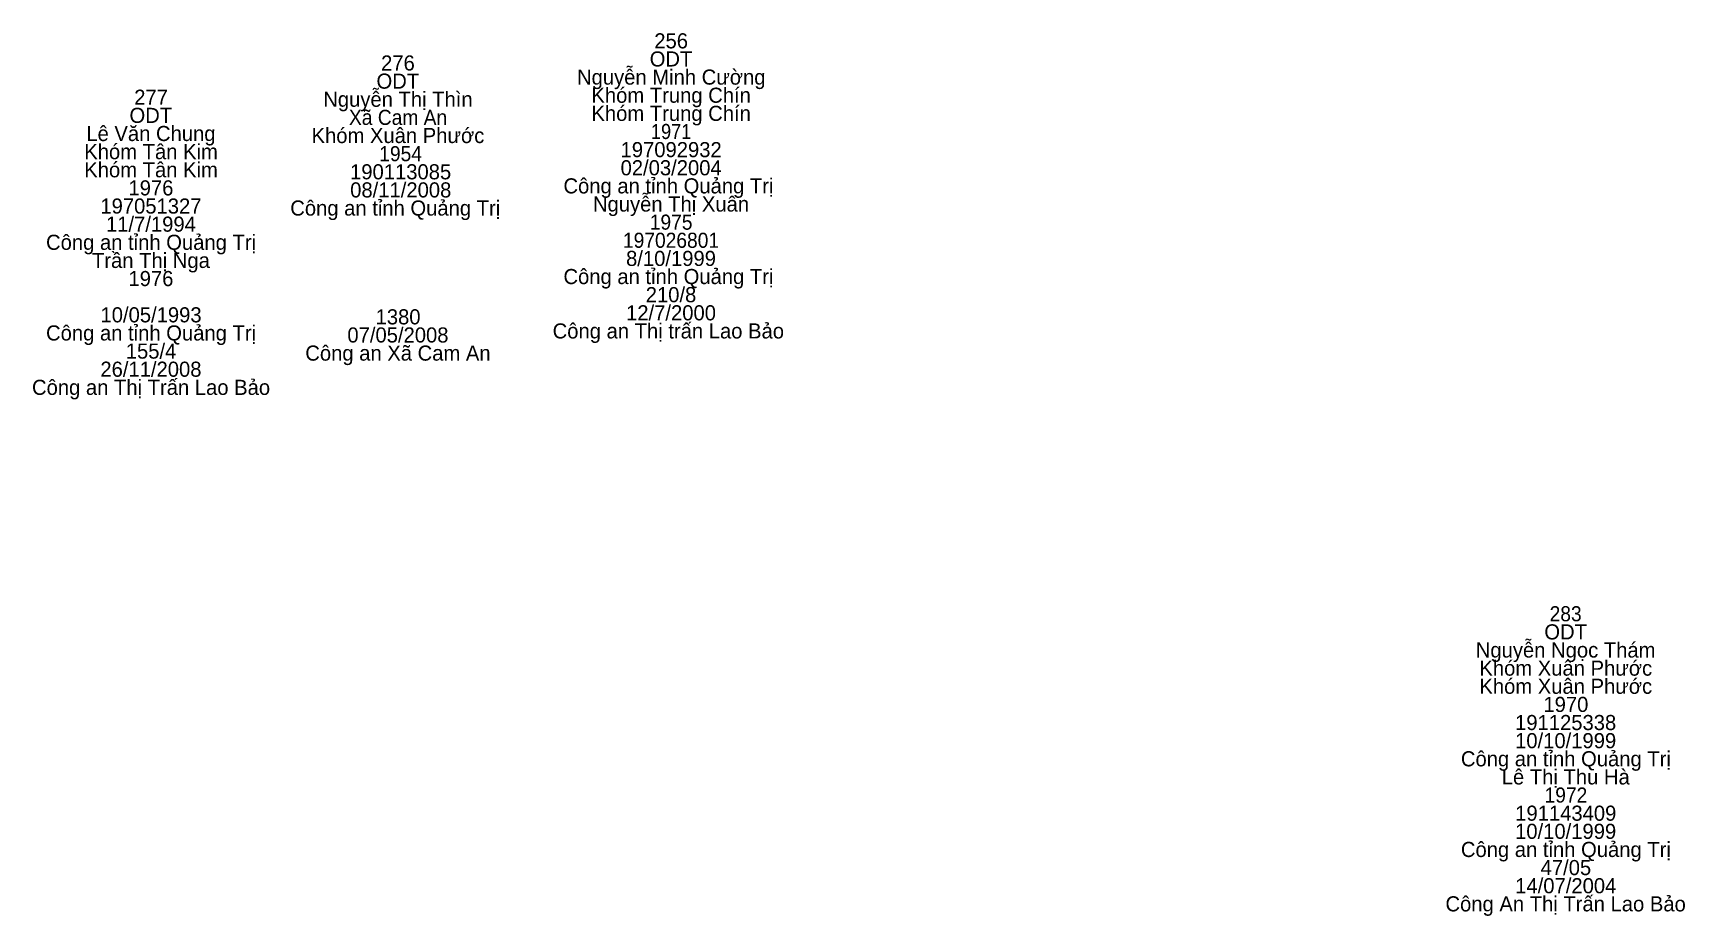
# Model space of a CAD drawing. Header units: metres. Extents: x 536461 to 537503, y 1836996 to 1837501.
# Drawn here: x 537188.2 to 537253.8, y 1837006.4 to 1837041.5 of the extents above; entities that cross this region are included whole.
import ezdxf
from ezdxf.enums import TextEntityAlignment as Align

# ---------------------------------------------------------------- set-up
doc = ezdxf.new("R2010")
doc.units = ezdxf.units.M
doc.header["$LTSCALE"] = 0.24
doc.layers.add('1', color=7, linetype='Continuous')

msp = doc.modelspace()

# ---------------------------------------------------------------- texts
at = {"layer": '1'}
for s, p in [('256', (537213.52, 1837040.9)), ('276', (537202.67, 1837040.02)), ('ODT', (537213.515, 1837040.18)), ('ODT', (537202.665, 1837039.3)), ('Nguyễn Minh Cường', (537213.525, 1837039.46)), ('277', (537192.865, 1837038.66)), ('Nguyễn Thị Thìn', (537202.67, 1837038.58)), ('Khóm Trung Chín', (537213.52, 1837038.74)), ('ODT', (537192.855, 1837037.94)), ('Khóm Trung Chín', (537213.52, 1837038.02)), ('Lê Văn Chung', (537192.86, 1837037.22)), ('Khóm Xuân Phước', (537202.67, 1837037.14)), ('Khóm Tân Kim', (537192.865, 1837036.5)), ('197092932', (537213.52, 1837036.58)), ('Khóm Tân Kim', (537192.865, 1837035.78)), ('02/03/2004', (537213.52, 1837035.86)), (' 190113085', (537202.665, 1837035.7)), ('Công an tỉnh Quảng Trị ', (537213.525, 1837035.14)), ('1976', (537192.86, 1837035.06)), (' 08/11/2008', (537202.67, 1837034.98)), ('Nguyễn Thị Xuân', (537213.515, 1837034.42)), ('197051327', (537192.86, 1837034.34)), ('Công an tỉnh Quảng Trị ', (537202.675, 1837034.26)), ('11/7/1994', (537192.86, 1837033.62)), ('Công an tỉnh Quảng Trị', (537192.865, 1837032.9)), ('Trần Thị Nga', (537192.86, 1837032.18)), ('8/10/1999', (537213.515, 1837032.26)), ('1976', (537192.86, 1837031.46)), ('Công an tỉnh Quảng Trị ', (537213.525, 1837031.54)), ('210/8', (537213.515, 1837030.82)), ('10/05/1993', (537192.865, 1837030.02)), ('1380', (537202.675, 1837029.94)), ('12/7/2000', (537213.515, 1837030.1)), ('Công an tỉnh Quảng Trị', (537192.865, 1837029.3)), ('07/05/2008', (537202.67, 1837029.22)), ('Công an Thị trấn Lao Bảo ', (537213.52, 1837029.38)), ('155/4', (537192.865, 1837028.58)), ('26/11/2008', (537192.86, 1837027.86)), ('Công an Xã Cam An', (537202.67, 1837028.5)), ('Công an Thị Trấn Lao Bảo', (537192.865, 1837027.14)), ('ODT', (537249.045, 1837017.43)), ('Nguyễn Ngọc Thám', (537249.045, 1837016.71)), ('Khóm Xuân Phước', (537249.05, 1837015.99)), ('Khóm Xuân Phước', (537249.05, 1837015.27)), ('1970', (537249.055, 1837014.55)), ('191125338', (537249.045, 1837013.83)), ('10/10/1999', (537249.045, 1837013.11)), ('Công an tỉnh Quảng Trị', (537249.055, 1837012.39)), ('Lê Thị Thu Hà', (537249.05, 1837011.67)), ('191143409', (537249.05, 1837010.23)), ('10/10/1999', (537249.045, 1837009.51)), ('Công an tỉnh Quảng Trị', (537249.055, 1837008.79)), ('47/05', (537249.055, 1837008.07)), ('14/07/2004', (537249.05, 1837007.35)), ('Công An Thị Trấn Lao Bảo', (537249.045, 1837006.63))]:
    msp.add_text(s, height=0.6, dxfattribs=at).set_placement(p, align=Align.CENTER)
for s, width, p in [('Xã Cam An', 0.95, (537202.675, 1837037.86)), ('1971', 0.9, (537213.52, 1837037.3)), (' 1954', 0.95, (537202.67, 1837036.42)), ('1975', 0.95, (537213.52, 1837033.7)), ('197026801', 0.95, (537213.515, 1837032.98)), ('283', 0.95, (537249.045, 1837018.15)), ('1972', 0.95, (537249.055, 1837010.95))]:
    msp.add_text(s, height=0.6, dxfattribs=dict(at, width=width)).set_placement(p, align=Align.CENTER)

doc.saveas('drawing.dxf')
